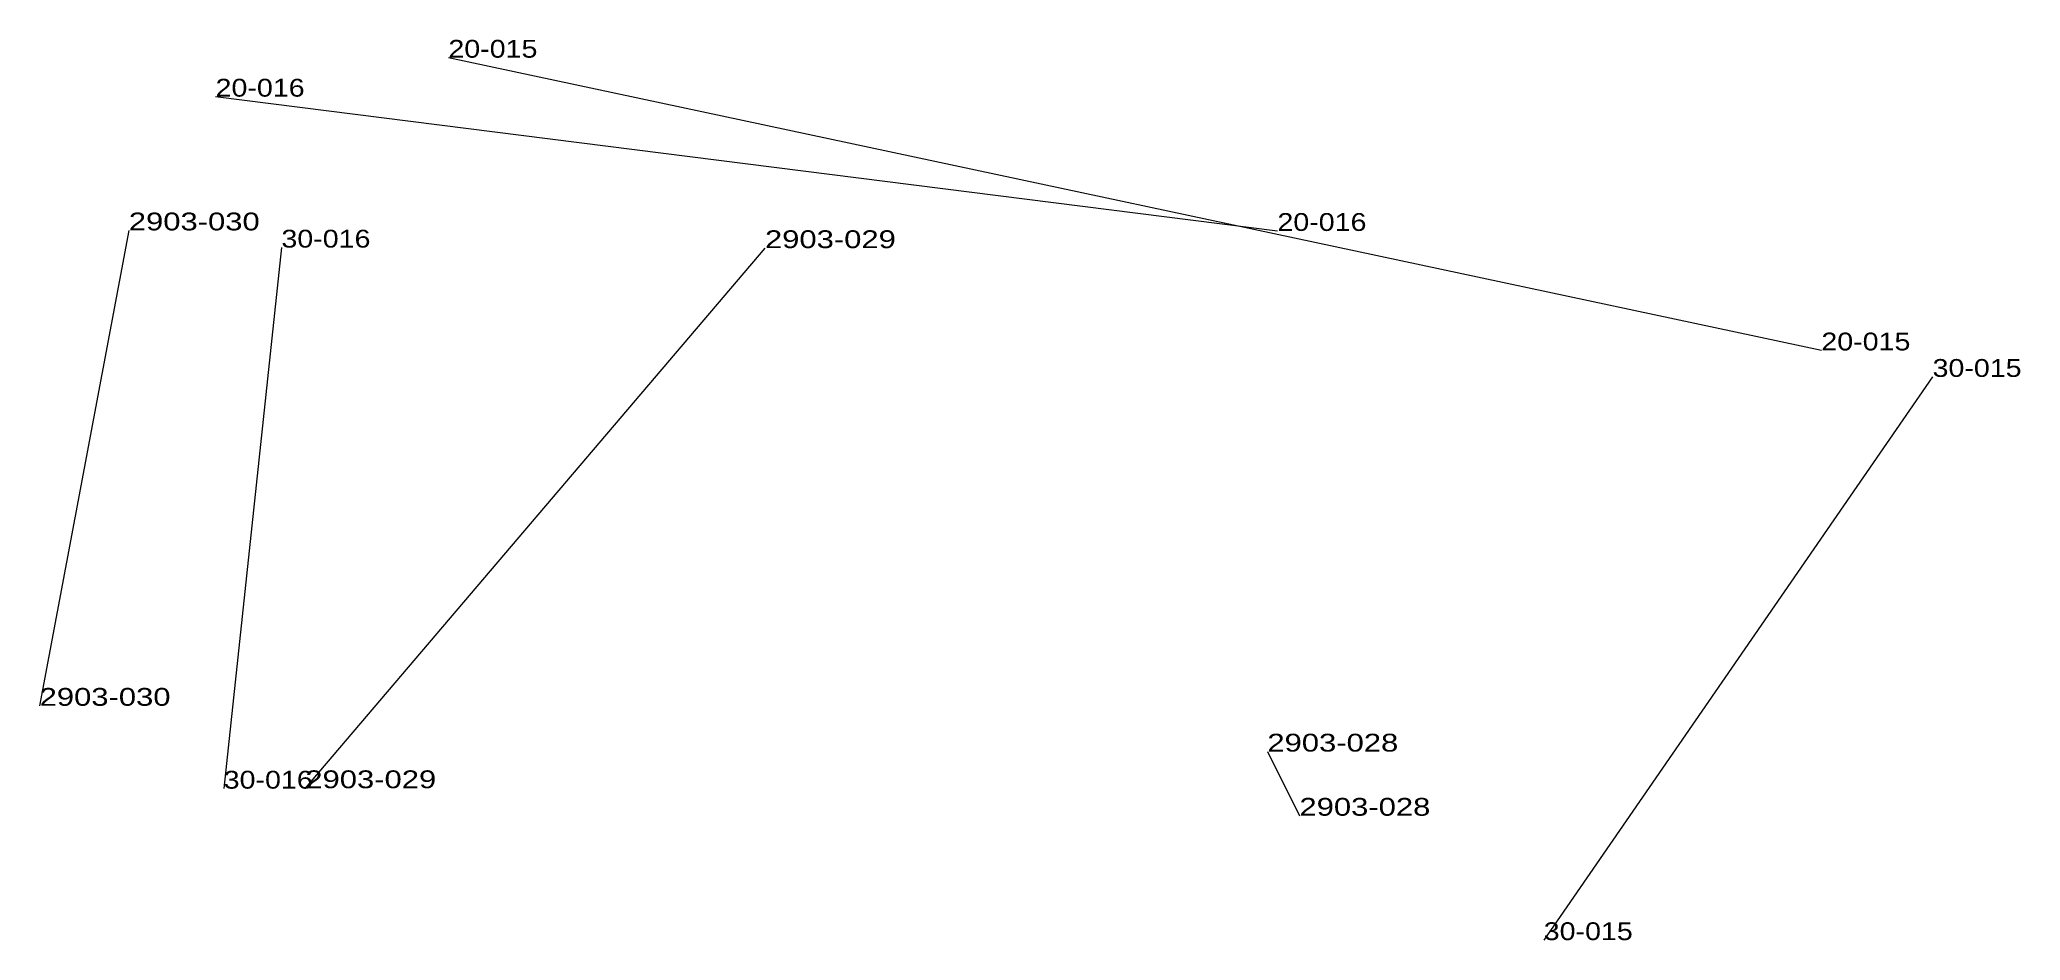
# Model space of a CAD drawing. Header units: metres. Extents: x 571156 to 607184, y 703608 to 727431.
# Drawn here: x 597476.5 to 597698.8, y 709685.5 to 709786.6 of the extents above; entities that cross this region are included whole.
import ezdxf

# ---------------------------------------------------------------- set-up
doc = ezdxf.new("R2010")
doc.units = ezdxf.units.M
doc.header["$LTSCALE"] = 0.8
doc.layers.add('60', color=7, linetype='Continuous', lineweight=13)
doc.layers.add('61', color=7, linetype='Continuous')

msp = doc.modelspace()

# ---------------------------------------------------------------- texts
at = {"layer": '60'}
for s, width, p in [('20-015', 1.2, (597522.34, 709784.54)), ('20-015', 1.2, (597522.34, 709784.54)), ('20-015', 1.2, (597522.34, 709784.54)), ('20-016', 1.2, (597615.39, 709765.1)), ('20-016', 1.2, (597615.39, 709765.1)), ('20-016', 1.2, (597615.39, 709765.1)), ('2903-030', 1.3, (597476.46, 709711.81)), ('30-016', 1.2, (597497.12, 709702.51)), ('30-016', 1.2, (597497.12, 709702.51)), ('2903-029', 1.3, (597506.28, 709702.56)), ('2903-028', 1.3, (597617.86, 709699.47)), ('30-015', 1.2, (597645.28, 709685.51)), ('30-015', 1.2, (597645.28, 709685.51))]:
    msp.add_text(s, height=2, dxfattribs=dict(at, width=width)).set_placement(p)
at = {"layer": '61'}
for s, width, p in [('20-016', 1.2, (597496.21, 709780.17)), ('20-016', 1.2, (597496.21, 709780.17)), ('20-016', 1.2, (597496.21, 709780.17)), ('2903-030', 1.3, (597486.47, 709765.16)), ('30-016', 1.2, (597503.6, 709763.23)), ('30-016', 1.2, (597503.6, 709763.23)), ('2903-029', 1.3, (597557.87, 709763.17)), ('20-015', 1.2, (597676.44, 709751.69)), ('20-015', 1.2, (597676.44, 709751.69)), ('20-015', 1.2, (597676.44, 709751.69)), ('30-015', 1.2, (597688.92, 709748.72)), ('30-015', 1.2, (597688.92, 709748.72)), ('2903-028', 1.3, (597614.26, 709706.67))]:
    msp.add_text(s, height=2, dxfattribs=dict(at, width=width)).set_placement(p)

# ---------------------------------------------------------------- linework, layer by layer
at = {"layer": '60'}
for p, q in [((597676.44, 709751.69), (597522.34, 709784.54)), ((597676.44, 709751.69), (597522.34, 709784.54)), ((597676.44, 709751.69), (597522.34, 709784.54)), ((597496.21, 709780.17), (597615.39, 709765.1)), ((597496.21, 709780.17), (597615.39, 709765.1)), ((597496.21, 709780.17), (597615.39, 709765.1)), ((597486.47, 709765.16), (597476.46, 709711.81)), ((597503.6, 709763.23), (597497.12, 709702.51)), ((597503.6, 709763.23), (597497.12, 709702.51)), ((597557.87, 709763.17), (597506.28, 709702.56)), ((597688.92, 709748.72), (597645.28, 709685.51)), ((597688.92, 709748.72), (597645.28, 709685.51)), ((597614.26, 709706.67), (597617.86, 709699.47))]:
    msp.add_line(p, q, dxfattribs=at)

msp.set_redraw_order([(e.dxf.handle, doc.entitydb.next_handle()) for e in msp.query("TEXT MTEXT ATTDEF DIMENSION ARC_DIMENSION")])  # texts and dimensions are drawn at this point

doc.saveas('drawing.dxf')
